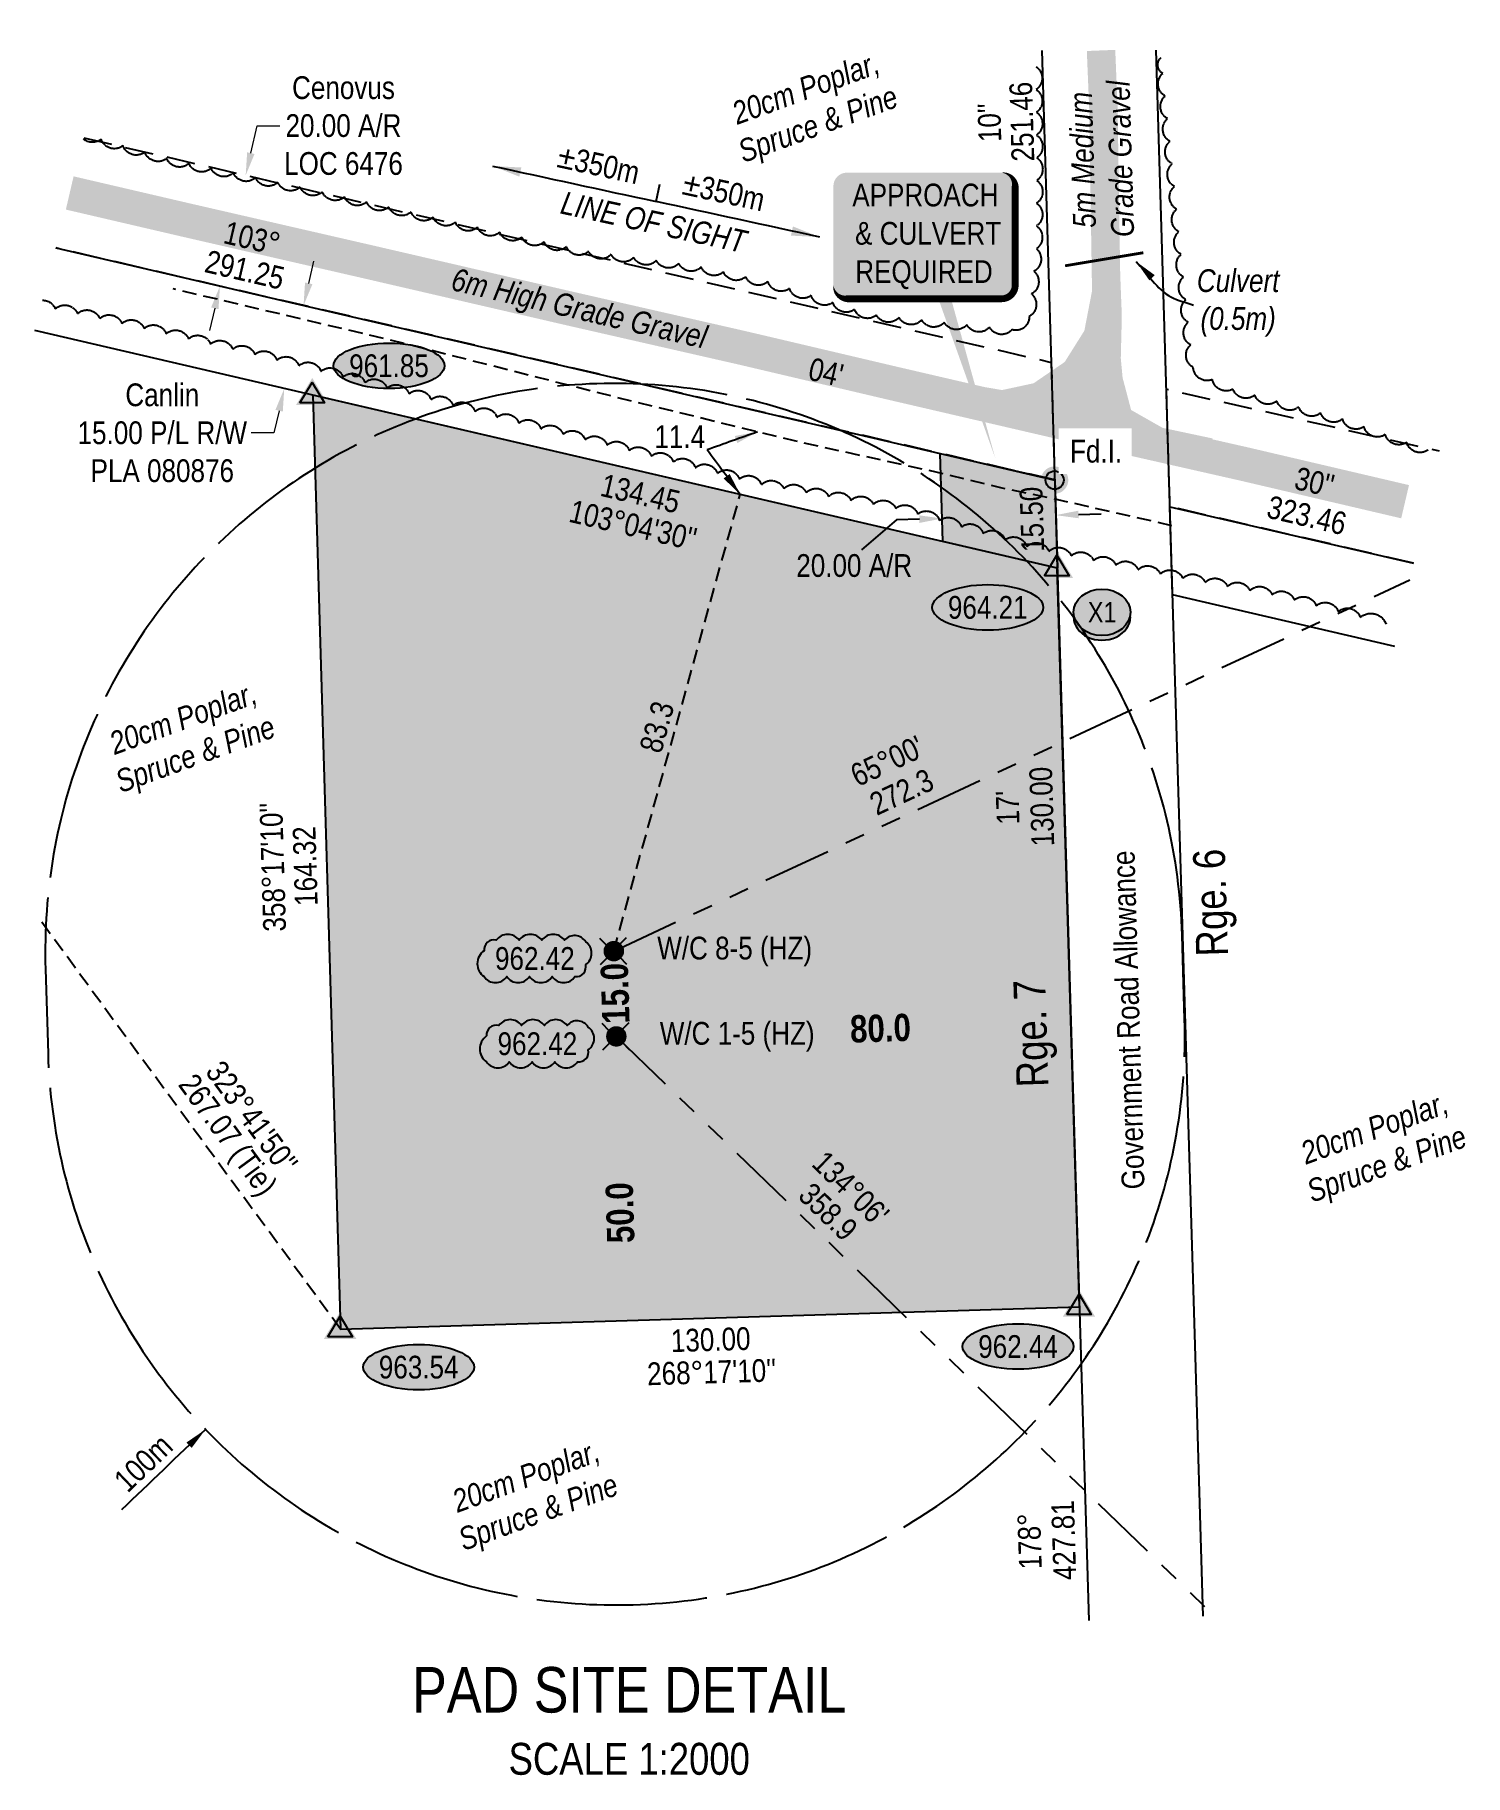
# Model space of a CAD drawing. Extents: x 639876 to 647027, y 5844013 to 5848342.
# Drawn here: x 641843 to 642472, y 5847283 to 5848048 of the extents above; entities that cross this region are included whole.
import ezdxf
from ezdxf.enums import TextEntityAlignment as Align

# ---------------------------------------------------------------- set-up
doc = ezdxf.new("R2010")
doc.units = 0
doc.header["$LTSCALE"] = 5
doc.header["$PDSIZE"] = 0.5
for name, pattern in [('0', [1, 1, 0]), ('foc-ACCESSROAD', [3.75, 2.5, -1.25]), ('foc-BUFFER', [16.75, 15, -1.75]), ('foc-DRILLPATH', [14.75, 6, -1.75, 1.75, -1.75, 1.75, -1.75]), ('foc-TIELINE', [1.875, 1.25, -0.625]), ('UG_PIPE', [1.875, 1.25, -0.625])]:
    doc.linetypes.add(name, pattern=pattern)
doc.layers.get('Defpoints').update_dxf_attribs({"color": 9})
for name, color, linetype, lineweight in [('AS-GENERAL', 48, 'Continuous', 18), ('C-RW-T', 13, 'Continuous', 9), ('F-AR-T', 190, 'Continuous', 9), ('T-TEXT', 48, 'Continuous', 18), ('T-TIE-T', 201, 'Continuous', 18)]:
    doc.layers.add(name, color=color, linetype=linetype, lineweight=lineweight)
for name, color, linetype in [('AS-PIPE-UG', 44, 'UG_PIPE'), ('AS-ROADS', 254, 'Continuous'), ('AUX-BUFFER', 7, 'foc-BUFFER'), ('C-RW', 13, 'Continuous'), ('D-TXT', 6, 'Continuous'), ('DETAIL-T', 7, 'Continuous'), ('F-AR', 190, 'foc-ACCESSROAD'), ('L-BD', 7, 'Continuous'), ('L-MON', 1, 'Continuous'), ('L-ROAD-T', 7, 'Continuous'), ('L-SEC', 7, 'Continuous'), ('L-TIE', 7, 'foc-TIELINE'), ('L-TIE-T', 7, 'Continuous'), ('P-CROSSINGS', 250, 'Continuous'), ('P-ELEVATION', 7, 'Continuous'), ('P-PDRILLPATH', 12, 'foc-DRILLPATH'), ('P-PROPOSED', 10, 'Continuous'), ('P-PROPOSED-H', 21, 'Continuous'), ('P-TXT', 4, 'Continuous'), ('T-BUSH', 110, '0'), ('T-BUSH-T', 110, 'Continuous'), ('T-TIE', 201, 'foc-TIELINE')]:
    doc.layers.add(name, color=color, linetype=linetype)
doc.styles.add('80', font='ARIALN.TTF', dxfattribs={"height": 10})
doc.styles.add('80CG', font='ARIALN.TTF', dxfattribs={"height": 10})
doc.styles.add('80L', font='ARIALN.TTF', dxfattribs={"height": 10})
doc.styles.add('80LS', font='ARIALNI.TTF', dxfattribs={"height": 10})
doc.styles.add('BOLD', font='ARIALNB.TTF')
doc.styles.add('Crossing', font='ARIALN.TTF', dxfattribs={"height": 10})
doc.dimstyles.new('CG2011', dxfattribs={"dimscale": 5, "dimtxt": 9, "dimasz": 2, "dimexe": 0.2, "dimexo": 0.0625, "dimgap": 0.5, "dimtad": 0, "dimtih": 1, "dimtoh": 1, "dimzin": 0, "dimdsep": 46, "dimtxsty": '80CG', "dimcen": 0.1, "dimse1": 1, "dimse2": 1, "dimclrd": 256, "dimclrt": 256, "dimaunit": 1, "dimadec": 4, "dimazin": 0, "dimtfac": 0.06, "dimtofl": 0, "dimtmove": 0, "dimatfit": 1, "dimfxl": 0.2, "dimtolj": 1, "dimtzin": 0, "dimlwd": -1, "dimarcsym": 0})
doc.dimstyles.new('COMPASS', dxfattribs={"dimscale": 5, "dimtxt": 10, "dimasz": 2.5, "dimexe": 0.2, "dimexo": 0.0625, "dimgap": 0.5, "dimtad": 0, "dimtih": 1, "dimtoh": 1, "dimzin": 0, "dimdsep": 46, "dimtxsty": '80', "dimcen": 0.1, "dimse1": 1, "dimse2": 1, "dimclrd": 256, "dimclrt": 256, "dimaunit": 1, "dimadec": 4, "dimazin": 0, "dimtfac": 0.06, "dimtofl": 0, "dimtmove": 0, "dimatfit": 1, "dimfxl": 0.2, "dimtolj": 1, "dimtzin": 0, "dimlwd": -1, "dimarcsym": 0})
doc.dimstyles.new('Compass 5 000', dxfattribs={"dimscale": 5, "dimtxt": 9, "dimasz": 2, "dimexe": 0.2, "dimexo": 0.0625, "dimgap": 0.5, "dimtad": 0, "dimtih": 1, "dimtoh": 1, "dimzin": 0, "dimdsep": 46, "dimtxsty": '80CG', "dimcen": 0.1, "dimse1": 1, "dimse2": 1, "dimclrd": 256, "dimclrt": 256, "dimaunit": 1, "dimadec": 4, "dimazin": 0, "dimtfac": 0.06, "dimtofl": 0, "dimtmove": 0, "dimatfit": 1, "dimfxl": 0.2, "dimtolj": 1, "dimtzin": 0, "dimlwd": -1, "dimarcsym": 0})

msp = doc.modelspace()

# ---------------------------------------------------------------- texts
at = {"rotation": 347.751208, "style": '80'}
for s, insert, char_height, width, attachment_point in [('%%P350m', (642108.419, 5847987.093), 9.997, 42.09871, 6), ('%%P350m', (642127.958, 5847982.851), 9.997, 42.09871, 4), ('\\pi6.37398;{\\fArial Narrow|b0|i1|c0|p34;LINE OF SIGH\\T1.55;T}', (642069.289, 5847980.687), 9.99703, 99.31843, 1)]:
    msp.add_mtext(s, dxfattribs=dict(at, insert=insert, char_height=char_height, width=width, attachment_point=attachment_point))
at = {"layer": 'D-TXT', "color": 3, "char_height": 13.9958, "attachment_point": 1, "rotation": 91.799227, "style": '80L'}
for s, width, insert in [('Rge. 6', 63.86109, (642353.405, 5847642.701)), ('Rge. 7', 73.75526, (642274.45, 5847585.201))]:
    msp.add_mtext_dynamic_manual_height_columns(s, width=width, gutter_width=47.5, heights=[0], dxfattribs=dict(at, insert=insert))
at = {"layer": 'DETAIL-T', "color": 3, "insert": (642104.153, 5847306.762), "char_height": 20, "width": 217.10814, "attachment_point": 5, "style": '80CG'}
msp.add_mtext('PAD SITE DETAIL\\P{\\H0.7x;SCALE 1:2000}', dxfattribs=at)
at = {"layer": 'L-BD', "color": 2, "style": '80L'}
for s, rotation, p in [('251.46', 91.7099, (642276.711, 5848009.835)), ("10''", 91.7099, (642262.472, 5848009.41)), ('130.00', 91.7189, (642285.463, 5847708.747)), ("17'", 91.7189, (642270.474, 5847708.297)), ('427.81', 91.7136, (642295.117, 5847386.259)), ('178°', 91.7136, (642280.128, 5847385.81))]:
    msp.add_text(s, height=9.997, rotation=rotation, dxfattribs=at).set_placement(p, align=Align.MIDDLE)
at = {"layer": 'L-BD', "color": 5, "style": '80L'}
for s, height, rotation, p in [('103°', 9.997, 346.9198, (641938.365, 5847958.618)), ('291.25', 9.997, 346.9198, (641935.141, 5847944.742)), ("04'", 9.997, 346.9198, (642190.646, 5847899.752)), ('134.45', 9.997, 346.923368, (642109.081, 5847846.372)), ("30''", 9.997, 346.9428, (642405.392, 5847851.437)), ("103°04'30''", 9.99703, 346.923368, (642105.858, 5847832.495)), ('323.46', 9.997, 346.9428, (642402.005, 5847836.829)), ("65°00'", 9.997, 24.9976, (642217.514, 5847728.829)), ('272.3', 9.997, 24.9976, (642223.851, 5847715.238)), ("358°17'10''", 9.99703, 91.7104, (641947.438, 5847682.175)), ('164.32', 9.997, 91.7104, (641961.677, 5847682.6)), ("134°06'", 9.997, 315.8959, (642201.522, 5847540.922)), ('358.9', 9.997, 315.8959, (642191.608, 5847530.692)), ('130.00', 9.997, 1.717225, (642139.94, 5847474.473)), ("268°17'10''", 9.99703, 1.717225, (642140.367, 5847460.233))]:
    msp.add_text(s, height=height, rotation=rotation, dxfattribs=at).set_placement(p, align=Align.MIDDLE)
at = {"layer": 'L-BD', "color": 3, "style": 'BOLD'}
for s, rotation, p in [('15.0', 91.718889, (642097.908, 5847626.638)), ('80.0', 1.717212, (642214.564, 5847611.384)), ('50.0', 91.718889, (642100.062, 5847530.226))]:
    msp.add_text(s, height=11.9958, rotation=rotation, dxfattribs=at).set_placement(p, align=Align.MIDDLE_CENTER)
at = {"layer": 'L-BD', "color": 2, "insert": (642276.141, 5847834.863), "char_height": 9.997, "width": 11.08042, "attachment_point": 2, "rotation": 91.753, "style": '80L', "bg_fill": 1, "box_fill_scale": 1.15, "bg_fill_color": 21, "bg_fill_transparency": 0}
msp.add_mtext('15.50', dxfattribs=at)
at = {"layer": 'L-ROAD-T', "style": '80L'}
msp.add_text('Government Road Allowance', height=9.99703, rotation=91.714013, dxfattribs=at).set_placement((642323.445, 5847614.953), align=Align.MIDDLE_CENTER)
at = {"layer": 'L-TIE-T', "style": '80L'}
for s, p in [("323°41'50''", (641938.301, 5847572.233)), ('267.07 (Tie)', (641926.82, 5847563.8))]:
    msp.add_text(s, height=9.99703, rotation=306.299643, dxfattribs=at).set_placement(p, align=Align.MIDDLE)
at = {"layer": 'P-TXT', "insert": (642203.04, 5847814.662), "char_height": 9.99703, "attachment_point": 5, "style": '80CG'}
msp.add_mtext('\\A1;20.00 A/R', dxfattribs=at)
at = {"layer": 'P-TXT', "char_height": 9.99703, "width": 67.46741, "attachment_point": 5, "style": '80CG'}
for s, insert in [('\\A1;W/C 8-5 (HZ)', (642150.474, 5847645.058)), ('\\A1;W/C 1-5 (HZ)', (642151.595, 5847607.586))]:
    msp.add_mtext(s, dxfattribs=dict(at, insert=insert))
at = {"layer": 'T-BUSH-T', "char_height": 9.99703, "attachment_point": 1, "rotation": 20, "style": '80L'}
for insert in [(642144.795, 5848016.562), (641871.096, 5847739.574), (642394.817, 5847559.497), (642021.833, 5847406.438)]:
    msp.add_mtext_dynamic_manual_height_columns('\\pi3.70231;{\\fArial Narrow|b0|i1|c0|p34;20cm Poplar, \\P\\pi0.46657;Spruce & Pine}', width=73.04679, gutter_width=50, heights=[0], dxfattribs=dict(at, insert=insert))
at = {"layer": 'T-TEXT', "style": '80LS'}
msp.add_text('6m High Grade Gravel', height=9.99651, rotation=346.920744, dxfattribs=at).set_placement((642082.2, 5847927.867), align=Align.MIDDLE_CENTER)
at = {"layer": 'T-TEXT', "insert": (642298.416, 5847992.877), "char_height": 9.99703, "width": 69.33589, "attachment_point": 2, "rotation": 91.714013, "style": '80LS'}
msp.add_mtext('5m Medium \\PGrade Gravel', dxfattribs=at)
at = {"layer": 'T-TEXT', "insert": (642371.818, 5847944.967), "char_height": 9.997, "width": 36.81485, "attachment_point": 2, "style": '80LS'}
msp.add_mtext('Culvert\\P(0.5m)', dxfattribs=at)
at = {"layer": 'T-TIE-T', "style": '80L'}
msp.add_text('11.4', height=9.9965, dxfattribs=at).set_placement((642126.363, 5847871.393), align=Align.MIDDLE)
msp.add_text('83.3', height=9.9965, rotation=74.523549, dxfattribs=at).set_placement((642116.266, 5847743.763), align=Align.MIDDLE)

# ---------------------------------------------------------------- blocks, each defined once
blk = doc.blocks.new('fdia')
at = {"color": 255, "const_width": 1}
blk.add_lwpolyline([(-0.5, 0, 1), (0.5, 0, 1)], format="xyb", close=True, dxfattribs=at)
blk = doc.blocks.new('Fdiaa')
blk.add_blockref('fdia', (0, 0))
blk = doc.blocks.new('fdib')
at = {"color": 1, "const_width": 1.6}
blk.add_lwpolyline([(-0.4, 0, 1), (0.4, 0, 1)], format="xyb", close=True, dxfattribs=at)
at = {"color": 1}
blk.add_circle((0, 0), 0.8, dxfattribs=at)
blk = doc.blocks.new('Fdibb')
blk.add_blockref('fdib', (0, 0))
blk = doc.blocks.new('fdicc')
for name in ['Fdibb', 'Fdiaa']:
    blk.add_blockref(name, (0, 0))
blk = doc.blocks.new('FDI')
blk.add_blockref('fdicc', (0, 0))
blk = doc.blocks.new('TRIA')
blk.add_hatch(color=255).paths.add_polyline_path([(-0.04, 1.52), (-1.47, -0.87), (1.39, -0.87)])
blk = doc.blocks.new('TRIAA')
blk.add_blockref('TRIA', (0, 0))
blk = doc.blocks.new('TRIB')
at = {"color": 1}
blk.add_lwpolyline([(-1.12, -0.67), (-0.04, 1.13), (1.04, -0.67)], close=True, dxfattribs=at)
blk = doc.blocks.new('TRIBB')
blk.add_blockref('TRIB', (0, 0))
blk = doc.blocks.new('TRICC')
for name in ['TRIAA', 'TRIBB']:
    blk.add_blockref(name, (0, 0))
blk = doc.blocks.new('plspike')
blk.add_blockref('TRICC', (0, 0))
blk = doc.blocks.new('*D570')
at = {"layer": 'C-RW-T', "transparency": 16777216}
for p, q in [((641963.24, 5847938.77), (641965.51, 5847948.51)), ((641950.23, 5847882.76), (641947.97, 5847873.02)), ((641947.97, 5847873.02), (641937.97, 5847873.02))]:
    blk.add_line(p, q, dxfattribs=at)
for points in [[(641961.62, 5847939.15), (641964.87, 5847938.4), (641960.98, 5847929.03)], [(641948.61, 5847883.14), (641951.85, 5847882.38), (641952.49, 5847892.5)]]:
    blk.add_solid(points, dxfattribs=at)
at = {"layer": 'Defpoints', "color": 0, "transparency": 16777216}
for p in [(641933.28, 5847935.47), (641924.79, 5847898.94), (641952.49, 5847892.5)]:
    blk.add_point(p, dxfattribs=at)
at = {"layer": 'C-RW-T', "transparency": 16777216, "insert": (641898.88, 5847873.02), "char_height": 10, "attachment_point": 5, "style": '80CG'}
blk.add_mtext('\\A1;Canlin\\P15.00 P/L R/W\\PPLA 080876', dxfattribs=at)
blk = doc.blocks.new('*D571')
at = {"layer": 'Defpoints', "color": 0, "transparency": 16777216}
for p in [(641935.54, 5847986.26), (642090.1, 5847950.36), (642078.78, 5847901.64)]:
    blk.add_point(p, dxfattribs=at)
at = {"layer": 'F-AR-T', "transparency": 16777216}
for p, q in [((641937.8, 5847996), (641940.6, 5848008.05)), ((641940.6, 5848008.05), (641950.6, 5848008.05)), ((641921.96, 5847927.8), (641919.7, 5847918.06))]:
    blk.add_line(p, q, dxfattribs=at)
for points in [[(641936.18, 5847996.38), (641939.42, 5847995.62), (641935.54, 5847986.26)], [(641920.34, 5847928.17), (641923.58, 5847927.42), (641924.22, 5847937.54)]]:
    blk.add_solid(points, dxfattribs=at)
at = {"layer": 'F-AR-T', "transparency": 16777216, "insert": (641978.53, 5848008.05), "char_height": 10, "attachment_point": 5, "style": '80CG'}
blk.add_mtext('\\A1;Cenovus\\P20.00 A/R\\PLOC 6476', dxfattribs=at)
blk = doc.blocks.new('*U572')
h = blk.add_hatch(color=255)
edge = h.paths.add_edge_path()
edge.add_line((-34, -28.5), (34, -28.5))
edge.add_arc((34, -22.5), 6, 270, 360)
edge.add_line((40, -22.5), (40, 21))
edge.add_arc((34, 21), 6, 0, 90)
edge.add_line((34, 27), (-34, 27))
edge.add_arc((-34, 21), 6, 90, 180)
edge.add_line((-40, 21), (-40, -22.5))
edge.add_arc((-34, -22.5), 6, 180, 270)
at = {"color": 1, "flags": 128}
blk.add_lwpolyline([(-34, -28.5, 3, 3, 0), (34, -28.5, 3, 3, 0.414214), (40, -22.5, 3, 3, 0), (40, 21, 3, 0, 0.414214), (34, 27, 0, 0, 0), (-34, 27, 0, 0, 0.414214), (-40, 21, 0, 0, 0), (-40, -22.5, 0, 3, 0.414214)], format="xyseb", close=True, dxfattribs=at)
for points in [[(31.21, -98.56, 0, 7.5, 0), (0, 0, 0, 0, 0)], [(32.17, -5.43, 0, 7.5, 0), (0, 0, 0, 0, 0)]]:
    blk.add_lwpolyline(points, format="xyseb", dxfattribs=at)
at = {"color": 1, "style": '80'}
blk.add_attdef('ENTER_TEXT_001', (-26.85, -4.92), '', height=10, dxfattribs=at)
blk = doc.blocks.new('xing2')
h = blk.add_hatch(color=50)
h.dxf.hatch_style = 1
edge = h.paths.add_edge_path()
edge.add_ellipse((0, 0), major_axis=(-12.5, 0), ratio=0.816297, start_angle=0, end_angle=360)
h = blk.add_hatch(color=250)
h.dxf.hatch_style = 1
edge = h.paths.add_edge_path()
edge.add_ellipse((0, -2.05), major_axis=(-12.5, 0), ratio=0.816297, start_angle=0, end_angle=180)
edge.add_line((12.5, -2.05), (12.5, 0))
edge.add_ellipse((0, 0), major_axis=(-12.5, 0), ratio=0.816297, start_angle=0, end_angle=180, ccw=False)
edge.add_line((-12.5, 0), (-12.5, -2.05))
at = {"color": 250}
blk.add_ellipse((0, 0), major_axis=(-12.5, 0), ratio=0.816297, dxfattribs=at)
blk.add_ellipse((0, -2.05), major_axis=(-12.5, 0), ratio=0.816297, start_param=0, end_param=3.141593, dxfattribs=at)
at = {"color": 250, "style": 'Crossing'}
blk.add_attdef('CROSSING', text='', height=9, dxfattribs=at).set_placement((0.09, 0.02), align=Align.MIDDLE_CENTER)
at = {"color": 250, "style": 'Crossing', "flags": 1}
for tag, p in [('OWNER', (0.09, -12.49)), ('DESCRIPTION', (0.09, -25.77)), ('LOCATION', (0.09, -39.3)), ('DWG_REF', (0.09, -52.84))]:
    blk.add_attdef(tag, text='', height=9, dxfattribs=at).set_placement(p, align=Align.MIDDLE_CENTER)
blk = doc.blocks.new('we')
at = {"layer": 'P-ELEVATION'}
h = blk.add_hatch(color=111, dxfattribs=at)
h.dxf.hatch_style = 1
edge = h.paths.add_edge_path()
edge.add_ellipse((0, 0), major_axis=(-24.38, 0), ratio=0.410256, start_angle=0, end_angle=360)
at = {"layer": 'P-ELEVATION', "color": 7, "flags": 128}
blk.add_lwpolyline([(0, 0, 12.5, 0, 0), (-12.42, -6.43, 0, 0, 0)], format="xyseb", dxfattribs=at)
at = {"layer": 'P-ELEVATION', "color": 7}
blk.add_ellipse((0, 0), major_axis=(-24.38, 0), ratio=0.410256, dxfattribs=at)
at = {"layer": 'P-ELEVATION', "style": '80'}
blk.add_attdef('ELEVATION', text='', height=10, dxfattribs=at).set_placement((0, 0), align=Align.MIDDLE_CENTER)
blk = doc.blocks.new('WC')
at = {"layer": 'L-MON'}
h = blk.add_hatch(color=255, dxfattribs=at)
h.dxf.hatch_style = 1
edge = h.paths.add_edge_path()
edge.add_arc((0, 0), 0.9, 0, 360)
at = {"layer": 'L-MON', "color": 240, "flags": 128}
for points in [[(-0.62, 0.5), (-1.23, 1.12)], [(0.52, 0.61), (1.13, 1.21)], [(-1.18, -1.18), (-0.56, -0.57)], [(1.16, -1.18), (0.56, -0.57)]]:
    blk.add_lwpolyline(points, dxfattribs=at)
at = {"layer": 'L-MON', "color": 240}
for radius in [0.8, 0.373]:
    blk.add_circle((0, 0), radius, dxfattribs=at)
blk = doc.blocks.new('*U462')
at = {"layer": 'P-ELEVATION'}
h = blk.add_hatch(color=111, dxfattribs=at)
h.dxf.hatch_style = 1
edge = h.paths.add_edge_path()
edge.add_arc((-17.35, -4.5), 6.1, 215, 325)
edge.add_arc((-7.35, -4.5), 6.1, 215, 325)
edge.add_arc((2.65, -4.5), 6.1, 215, 325)
edge.add_arc((12.65, -4.5), 6.1, 215, 325)
edge.add_arc((18.14, -3.7), 4.32, 263.43363, 373.43363)
edge.add_arc((18.85, 2.3), 6.1, 305, 415)
edge.add_arc((17.45, 4.39), 5.69, 30.69553, 140.69553)
edge.add_arc((8.05, 4.5), 6.1, 35, 145)
edge.add_arc((-1.95, 4.5), 6.1, 35, 145)
edge.add_arc((-11.95, 4.5), 6.1, 35, 145)
edge.add_arc((-18.04, 3.81), 4.33, 75.42608, 185.42608)
edge.add_arc((-18.36, -2.3), 6.96, 125, 235)
at = {"color": 240, "flags": 128}
blk.add_lwpolyline([(-22.35, -8, 0.520567), (-12.35, -8, 0.520567), (-2.35, -8, 0.520567), (7.65, -8, 0.520567), (17.65, -8, 0.520567), (22.35, -2.7, 0.520567), (22.35, 7.3, 0.520567), (13.05, 8, 0.520567), (3.05, 8, 0.520567), (-6.95, 8, 0.520567), (-16.95, 8, 0.520567), (-22.35, 3.4, 0.520567)], format="xyb", close=True, dxfattribs=at)
at = {"layer": 'P-ELEVATION', "color": 240, "flags": 128}
blk.add_lwpolyline([(0, 0, 12.5, 0, 0), (-11.05, -5.53, 0, 0, 0)], format="xyseb", dxfattribs=at)
at = {"layer": 'P-ELEVATION', "color": 240, "style": '80'}
blk.add_attdef('ELEVATION', text='', height=10, dxfattribs=at).set_placement((0, 0), align=Align.MIDDLE_CENTER)

# ---------------------------------------------------------------- dimensions: what is measured, and where the dimension line sits
at = {"layer": 'C-RW-T', "color": 5}
dim = msp.add_linear_dim(base=(641952.494, 5847892.502), p1=(641933.28, 5847935.467), p2=(641924.794, 5847898.936), angle=256.922038, text='Canlin\\P15.00 P/L R/W\\PPLA 080876', dimstyle='Compass 5 000', dxfattribs=at)
dim.commit()
dim.dimension.update_dxf_attribs({"geometry": '*D570', "text_midpoint": (641898.882, 5847873.021), "dimtype": 161})
at = {"layer": 'F-AR-T', "color": 5}
dim = msp.add_linear_dim(base=(641935.538, 5847986.259), p1=(642078.784, 5847901.639), p2=(642090.1, 5847950.361), angle=76.924438, text='Cenovus\\P20.00 A/R\\PLOC 6476', dimstyle='Compass 5 000', dxfattribs=at)
dim.commit()
dim.dimension.update_dxf_attribs({"geometry": '*D571', "text_midpoint": (641978.53, 5848008.053), "dimtype": 161})

# ---------------------------------------------------------------- hatches: boundary and pattern name
at = {"layer": 'AS-ROADS'}
h = msp.add_hatch(color=256, dxfattribs=at)
h.dxf.hatch_style = 1
h.paths.add_polyline_path([(642242.773, 5847896.097), (642268.04, 5847891.862), (642281.875, 5847894.832), (642295.558, 5847904.189), (642304.203, 5847917.937), (642307.778, 5847936.442), (642308.32, 5847955.972), (642319.477, 5847955.308), (642320.678, 5847924.382), (642320.22, 5847905.842), (642321.01, 5847897.312), (642324.763, 5847883.089), (642338.573, 5847875.252), (642360.56, 5847870.589), (642354.8, 5847857.962), (642307.675, 5847868.364), (642239.325, 5847884.112)])
at = {"layer": 'P-PROPOSED-H'}
h = msp.add_hatch(color=256, dxfattribs=at)
h.dxf.hatch_style = 1
h.paths.add_polyline_path([(642292.31, 5847813.562), (641964.998, 5847889.589), (641977.255, 5847479.097), (642302.055, 5847488.834)])
h = msp.add_hatch(color=256, dxfattribs=at)
h.dxf.hatch_style = 1
h.paths.add_polyline_path([(642241.971, 5847825.285), (642240.812, 5847864.041), (642291.169, 5847852.345), (642292.329, 5847813.589)])

# ---------------------------------------------------------------- linework, layer by layer
msp.add_line((642115.963, 5847974.719), (642117.635, 5847982.421))
at = {"layer": 'AS-GENERAL', "const_width": 1.25, "flags": 128}
msp.add_lwpolyline([(642295.725, 5847946.479), (642330.133, 5847952.232)], dxfattribs=at)
at = {"layer": 'AS-PIPE-UG', "flags": 128}
msp.add_lwpolyline([(642342.675, 5847832.224), (642292.505, 5847843.637), (642268.053, 5847848.762), (642242.13, 5847855.094), (642176.855, 5847869.472), (642090.698, 5847890.572), (641999.2, 5847913.817), (641903.598, 5847936.364)], dxfattribs=at)
at = {"layer": 'AS-ROADS', "flags": 128}
for points, const_width in [([(642308.145, 5847874.489), (642313.913, 5847930.127), (642312.565, 5848016.094), (642311.539, 5848041.147)], 12.5), ([(641858.184, 5847978.497), (641908.99, 5847966.667), (641987.905, 5847948.542), (642079.828, 5847927.274), (642153.858, 5847910.392), (642219.808, 5847894.879), (642308.785, 5847874.227), (642374.663, 5847859.297), (642445.2, 5847842.777)], 15)]:
    msp.add_lwpolyline(points, dxfattribs=dict(at, const_width=const_width))
at = {"layer": 'C-RW'}
for points in [[(641852.051, 5847954.315), (642291.171, 5847852.297), (642292.31, 5847813.562), (641842.835, 5847917.976)], [(642440.62, 5847779.147), (642342.989, 5847801.823), (642341.829, 5847840.579), (642448.907, 5847815.709)]]:
    msp.add_lwpolyline(points, dxfattribs=at)
at = {"layer": 'F-AR', "flags": 128}
for points in [[(641864.346, 5848002.794), (642289.623, 5847904.02), (642291.169, 5847852.345), (641852.056, 5847954.333)], [(642448.907, 5847815.709), (642341.829, 5847840.579), (642340.282, 5847892.254), (642460.101, 5847865.094)]]:
    msp.add_lwpolyline(points, dxfattribs=at)
at = {"layer": 'L-SEC'}
for p, q in [((642285.522, 5848041.061), (642302.398, 5847477.091)), ((642352.711, 5847476.922), (642335.825, 5848041.227)), ((642302.398, 5847477.091), (642306.17, 5847351.043)), ((642356.424, 5847352.843), (642352.711, 5847476.922))]:
    msp.add_line(p, q, dxfattribs=at)
at = {"layer": 'L-TIE'}
msp.add_line((641977.255, 5847479.097), (641845.28, 5847658.762), dxfattribs=at)
at = {"layer": 'P-PDRILLPATH', "flags": 128}
for points in [[(642097.337, 5847645.22), (642447.243, 5847808.365)], [(642098.458, 5847607.748), (642361.282, 5847353.017)]]:
    msp.add_lwpolyline(points, dxfattribs=at)
at = {"layer": 'P-PROPOSED'}
for points in [[(642292.31, 5847813.562), (641964.998, 5847889.589), (641977.255, 5847479.097), (642302.055, 5847488.834)], [(642241.971, 5847825.285), (642240.812, 5847864.041), (642291.169, 5847852.345), (642292.329, 5847813.589)]]:
    msp.add_lwpolyline(points, close=True, dxfattribs=at)
at = {"layer": 'P-TXT'}
for p, q in [((642221.678, 5847834.817), (642206.17, 5847821.613)), ((642231.671, 5847835.111), (642221.678, 5847834.817)), ((642301.617, 5847837.169), (642311.61, 5847837.463))]:
    msp.add_line(p, q, dxfattribs=at)
for points in [[(642301.568, 5847838.835), (642301.666, 5847835.504), (642291.624, 5847836.875)], [(642231.622, 5847836.776), (642231.72, 5847833.445), (642241.663, 5847835.405)]]:
    msp.add_solid(points, dxfattribs=at)
at = {"layer": 'T-BUSH', "flags": 128}
for points in [[(642455.281, 5847865.478, -0.5205671), (642445.894, 5847868.915, -0.5205671), (642436.506, 5847872.351, -0.5205671), (642427.118, 5847875.788, -0.5205671), (642417.705, 5847879.144, -0.5205671), (642408.06, 5847881.776, -0.5205671), (642398.416, 5847884.409, -0.5205671), (642388.772, 5847887.041, -0.5205671), (642379.128, 5847889.674, -0.5205671), (642369.484, 5847892.306, -0.5205671), (642360.513, 5847896.468, -0.5205671), (642352.064, 5847901.81, -0.5205671), (642350.939, 5847911.706, -0.5205671), (642349.887, 5847921.648, -0.5205671), (642348.835, 5847931.59, -0.5205671), (642347.783, 5847941.531, -0.5205671), (642346.734, 5847951.473, -0.5205671), (642345.754, 5847961.422, -0.5205671), (642344.774, 5847971.371, -0.5205671), (642343.794, 5847981.32, -0.5205671), (642342.814, 5847991.268, -0.5205671), (642341.834, 5848001.217, -0.5205671), (642340.8, 5848011.161, -0.5205671), (642339.739, 5848021.101, -0.5205671), (642338.677, 5848031.042, -0.5205671), (642337.935, 5848037.99, -0.5205671)], [(642282.989, 5848033.962, -0.520567), (642283.063, 5848023.965, -0.5205671), (642283.137, 5848013.969, -0.5205671), (642283.211, 5848003.972, -0.5205671), (642283.285, 5847993.975, -0.5205671), (642283.277, 5847983.978, -0.5205671), (642283.217, 5847973.981, -0.5205671), (642283.157, 5847963.984, -0.5205671), (642283.097, 5847953.988, -0.5205671), (642282.039, 5847944.047, -0.5205671), (642280.979, 5847934.106, -0.5205671), (642279.919, 5847924.165, -0.5205671), (642272.436, 5847918.398, -0.5205671), (642262.497, 5847919.471, -0.5205671), (642252.557, 5847920.544, -0.5205671), (642242.618, 5847921.616, -0.5205671), (642232.679, 5847922.689, -0.5205671), (642222.739, 5847923.762, -0.5205671), (642212.8, 5847924.835, -0.5205671), (642203.16, 5847927.315, -0.5205671), (642193.645, 5847930.382, -0.5205671), (642184.13, 5847933.448, -0.5205671), (642174.615, 5847936.515, -0.5205671), (642165.095, 5847939.563, -0.5205671), (642155.328, 5847941.695, -0.5205671), (642145.561, 5847943.826, -0.5205671), (642135.794, 5847945.957, -0.5205671), (642125.924, 5847947.506, -0.5205671), (642116.016, 5847948.834, -0.5205671), (642106.107, 5847950.163, -0.5205671), (642096.199, 5847951.491, -0.5205671), (642086.29, 5847952.819, -0.5205671), (642076.51, 5847954.88, -0.5205671), (642066.741, 5847957.002, -0.5205671), (642056.972, 5847959.123, -0.5205671), (642047.203, 5847961.245, -0.5205671), (642037.444, 5847963.414, -0.5205671), (642027.698, 5847965.641, -0.5205671), (642017.952, 5847967.868, -0.5205671), (642008.207, 5847970.096, -0.5205671), (641998.461, 5847972.323, -0.5205671), (641988.715, 5847974.55, -0.5205671), (641978.969, 5847976.777, -0.5205671), (641969.223, 5847979.004, -0.5205671), (641959.447, 5847981.093, -0.5205671), (641949.667, 5847983.166, -0.5205671), (641939.887, 5847985.238, -0.5205671), (641930.108, 5847987.31, -0.5205671), (641920.328, 5847989.383, -0.5205671), (641910.548, 5847991.455, -0.5205671), (641900.806, 5847993.679, -0.5205671), (641891.211, 5847996.485, -0.5205671), (641881.616, 5847999.291, -0.5205671), (641872.02, 5848002.097, -0.3621188), (641864.208, 5848002.248, -0.3621188)], [(641846.229, 5847931.358, -0.3022608), (641851.848, 5847927.6, -0.5205671), (641861.612, 5847925.452, -0.5205671), (641871.376, 5847923.305, -0.5205671), (641881.139, 5847921.157, -0.5205671), (641890.882, 5847918.917, -0.5205671), (641900.617, 5847916.643, -0.5205671), (641910.352, 5847914.368, -0.5205671), (641920.087, 5847912.094, -0.5205671), (641929.821, 5847909.82, -0.5205671), (641939.551, 5847907.525, -0.5205671), (641949.239, 5847905.059, -0.5205671), (641958.927, 5847902.592, -0.5205671), (641968.615, 5847900.125, -0.5205671), (641978.303, 5847897.658, -0.5205671), (641987.991, 5847895.192, -0.5205671), (641997.679, 5847892.725, -0.5205671), (642007.367, 5847890.258, -0.5205671), (642017.025, 5847887.678, -0.5205671), (642026.681, 5847885.089, -0.5205671), (642036.337, 5847882.499, -0.5205671), (642045.993, 5847879.91, -0.5205671), (642055.649, 5847877.321, -0.5205671), (642065.333, 5847874.843, -0.5205671), (642075.043, 5847872.464, -0.5205671), (642084.753, 5847870.085, -0.5205671), (642094.463, 5847867.706, -0.5205671), (642104.172, 5847865.326, -0.5205671), (642113.852, 5847862.83, -0.5205671), (642123.527, 5847860.313, -0.5205671), (642133.202, 5847857.795, -0.5205671), (642142.877, 5847855.278, -0.5205671), (642152.552, 5847852.761, -0.5205671), (642162.24, 5847850.301, -0.5205671), (642172.084, 5847848.561, -0.5205671), (642181.929, 5847846.822, -0.5205671), (642191.773, 5847845.082, -0.5205671), (642201.618, 5847843.343, -0.5205671), (642211.462, 5847841.603, -0.5205671), (642221.307, 5847839.864, -0.5205671), (642230.974, 5847837.374, -0.5205671), (642240.557, 5847834.525, -0.5205671), (642250.139, 5847831.676, -0.5205671), (642259.722, 5847828.827, -0.5205671), (642269.304, 5847825.978, -0.5205671), (642278.887, 5847823.129, -0.5205671), (642288.653, 5847821.011, -0.5205671), (642298.443, 5847818.986, -0.5205671), (642308.232, 5847816.96, -0.5205671), (642318.022, 5847814.934, -0.5205671), (642327.811, 5847812.908, -0.5205671), (642337.622, 5847810.991, -0.5205671), (642347.453, 5847809.176, -0.5205671), (642357.284, 5847807.361, -0.5205671), (642367.115, 5847805.546, -0.5205671), (642376.946, 5847803.731, -0.5205671), (642386.777, 5847801.916, -0.5205671), (642396.494, 5847799.589, -0.5205671), (642406.164, 5847797.054, -0.5205671), (642415.834, 5847794.519, -0.5205671), (642425.504, 5847791.983, -0.5205671), (642436.842, 5847789.011)]]:
    msp.add_lwpolyline(points, format="xyb", dxfattribs=at)
at = {"layer": 'T-TIE'}
msp.add_line((642097.337, 5847645.22), (642152.914, 5847845.944), dxfattribs=at)

# ---------------------------------------------------------------- block references
ref = msp.add_blockref('*U572', (642233.837, 5847960.461), dxfattribs=dict(xscale=0.999177756020948, yscale=0.999177756020948, zscale=0.999177756020948))
ref.add_attrib('ENTER_TEXT_001', 'APPROACH', (642202.202, 5847972.595), dxfattribs={"color": 1, "height": 9.9918, "style": '80'})
ref.add_attrib('ENTER_TEXT_002', ' & CULVERT', (642200.239, 5847955.765), dxfattribs={"color": 1, "height": 9.9918, "style": '80'})
ref.add_attrib('ENTER_TEXT_003', 'REQUIRED', (642203.511, 5847938.935), dxfattribs={"color": 1, "height": 9.9918, "style": '80'})
at = {"xscale": 0.9997031, "yscale": 0.9997031, "zscale": 0.9997031}
for p in [(642062.65, 5847642.002), (642063.771, 5847604.53)]:
    msp.add_blockref('*U462', p, dxfattribs=at).add_auto_attribs({'ELEVATION': '962.42'})
at = {"xscale": 4.998515499999993, "yscale": 4.998515499999993, "zscale": 4.998515499999993}
msp.add_blockref('WC', (642098.458, 5847607.748), dxfattribs=at)
at = {"layer": 'L-BD', "xscale": 0.9996514499999973, "yscale": 0.9996514499999973, "zscale": 0.9996514499999973}
for p, values in [((641998.535, 5847902.542), {'ELEVATION': '961.85'}), ((642261.743, 5847796.325), {'ELEVATION': '964.21'}), ((642275.071, 5847471.422), {'ELEVATION': '962.44'}), ((642011.58, 5847462.37), {'ELEVATION': '963.54'})]:
    msp.add_blockref('we', p, dxfattribs=at).add_auto_attribs(values)
at = {"layer": 'L-MON', "xscale": 4.998515499999989, "yscale": 4.998515499999989, "zscale": 4.998515499999989}
for name, p in [('plspike', (641964.998, 5847889.589)), ('FDI', (642291.125, 5847852.282)), ('plspike', (642292.31, 5847813.562)), ('plspike', (642302.055, 5847488.834)), ('plspike', (641977.255, 5847479.097))]:
    msp.add_blockref(name, p, dxfattribs=at)
at = {"layer": 'L-MON', "color": 5, "xscale": 4.998515499999996, "yscale": 4.998515499999996, "zscale": 4.998515499999996}
msp.add_blockref('WC', (642097.337, 5847645.22), dxfattribs=at)
at = {"layer": 'P-CROSSINGS', "color": 5, "xscale": 0.9997031, "yscale": 0.9997031, "zscale": 0.9997031}
msp.add_blockref('xing2', (642311.944, 5847794.171), dxfattribs=at).add_auto_attribs({'CROSSING': 'X1'})

msp.set_redraw_order([(e.dxf.handle, doc.entitydb.next_handle()) for e in msp.query("TEXT MTEXT ATTDEF DIMENSION ARC_DIMENSION")])  # texts and dimensions are drawn at this point

# ---------------------------------------------------------------- leaders
at = {"path_type": 1}
for points in [[(642044.056, 5847990.33), (642115.963, 5847974.719)], [(642187.87, 5847959.108), (642115.963, 5847974.719)]]:
    msp.add_leader(points, dimstyle='COMPASS', override={"dimgap": 0.5, "dimtad": 0}, dxfattribs=at)
at = {"layer": 'AUX-BUFFER', "path_type": 1}
msp.add_leader([(641917.879, 5847434.965), (641880.922, 5847399.603)], dimstyle='CG2011', override={"dimasz": 2, "dimgap": 0.5, "dimtad": 0}, dxfattribs=at)
at = {"layer": 'T-TEXT', "path_type": 1}
msp.add_leader([(642326.939, 5847948.348), (642342.274, 5847932.796), (642352.197, 5847929.19)], dimstyle='Compass 5 000', override={"dimgap": 0.5, "dimtad": 0}, dxfattribs=at)
at = {"layer": 'T-TIE-T', "path_type": 1}
for points in [[(642160.535, 5847873.469), (642138.371, 5847865.578)], [(642152.914, 5847845.944), (642138.371, 5847865.578)]]:
    msp.add_leader(points, dimstyle='Compass 5 000', override={"dimgap": 0.5, "dimtad": 0}, dxfattribs=at)

# ---------------------------------------------------------------- next in the draw order: texts
at = {"layer": 'AUX-BUFFER', "insert": (641876.716, 5847413.958), "char_height": 9.9918, "attachment_point": 1, "rotation": 43.736029, "style": '80L', "bg_fill": 3, "box_fill_scale": 1.15, "bg_fill_color": 256, "bg_fill_true_color": 256, "bg_fill_transparency": 0}
msp.add_mtext_dynamic_manual_height_columns('100m', width=28.00478, gutter_width=224.882, heights=[0], dxfattribs=at)

# ---------------------------------------------------------------- next in the draw order: linework, layer by layer
at = {"layer": 'AUX-BUFFER', "color": 251, "linetype": 'foc-BUFFER', "flags": 128}
msp.add_lwpolyline([(642347.163, 5847652.309, 1), (641847.535, 5847637.358), (641848.644, 5847600.272, 1), (642348.272, 5847615.223)], format="xyb", close=True, dxfattribs=at)

# ---------------------------------------------------------------- next in the draw order: texts
at = {"layer": 'L-MON', "insert": (642297.896, 5847869.985), "char_height": 10, "attachment_point": 1, "style": '80L', "bg_fill": 2}
msp.add_mtext_dynamic_manual_height_columns('Fd.I.', width=22.04407, gutter_width=50, heights=[0], dxfattribs=at)

doc.saveas('drawing.dxf')
